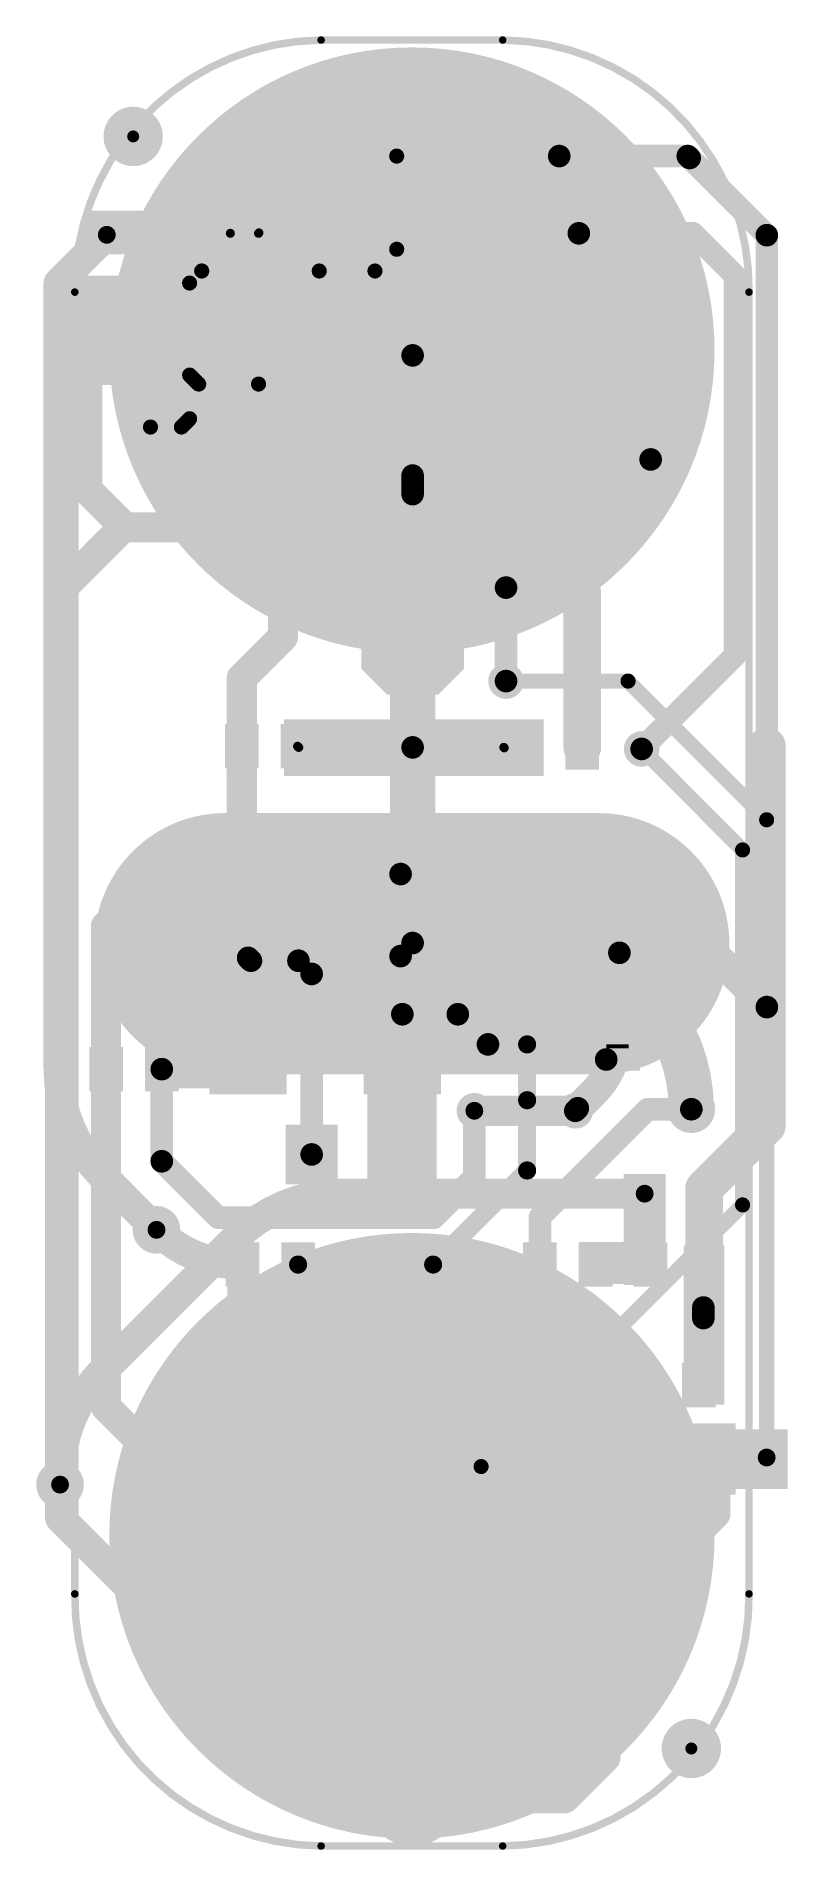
# Model space of a CAD drawing. Header units: millimetres. Extents: x -11 to 1.6, y -1.7 to 28.8.
import ezdxf

# ---------------------------------------------------------------- set-up
doc = ezdxf.new("R2010")
doc.units = ezdxf.units.MM
for name, color, linetype in [('BottomLayer', 5, 'Continuous'), ('BottomPaste', 16, 'Continuous'), ('BottomSolder', 6, 'Continuous'), ('PadHoleLayer', 156, 'Continuous'), ('TopLayer', 1, 'Continuous'), ('TopOverlay', 2, 'Continuous'), ('TopPaste', 8, 'Continuous'), ('TopSolder', 216, 'Continuous'), ('ViaHoleLayer', 16, 'Continuous')]:
    doc.layers.add(name, color=color, linetype=linetype)

# ---------------------------------------------------------------- blocks, each defined once
blk = doc.blocks.new('C___0603_B_1')
at = {"layer": 'BottomLayer'}
for points in [[(-1.143, -0.445), (-1.143, 0.445), (-0.381, 0.445), (-0.381, -0.445)], [(0.381, -0.445), (0.381, 0.445), (1.143, 0.445), (1.143, -0.445)]]:
    blk.add_hatch(color=5, dxfattribs=at).paths.add_polyline_path(points)
at = {"layer": 'BottomPaste'}
for points in [[(-1.143, -0.445), (-1.143, 0.445), (-0.381, 0.445), (-0.381, -0.445)], [(0.381, -0.445), (0.381, 0.445), (1.143, 0.445), (1.143, -0.445)]]:
    blk.add_hatch(color=16, dxfattribs=at).paths.add_polyline_path(points)
at = {"layer": 'BottomSolder'}
for points in [[(-1.203, -0.504), (-1.203, 0.504), (-0.321, 0.504), (-0.321, -0.504)], [(0.321, -0.504), (0.321, 0.504), (1.203, 0.504), (1.203, -0.504)]]:
    blk.add_hatch(color=6, dxfattribs=at).paths.add_polyline_path(points)
blk = doc.blocks.new('2_2_P___B_2')
at = {"layer": 'BottomLayer'}
h = blk.add_hatch(color=5, dxfattribs=at)
edge = h.paths.add_edge_path()
edge.add_arc((0, 2.007), 0.75, 0, 360)
h = blk.add_hatch(color=5, dxfattribs=at)
edge = h.paths.add_edge_path()
edge.add_arc((-1.5, 0), 0.75, 0, 360)
h = blk.add_hatch(color=5, dxfattribs=at)
edge = h.paths.add_edge_path()
edge.add_arc((1.5, 0), 0.75, 0, 360)
h = blk.add_hatch(color=5, dxfattribs=at)
edge = h.paths.add_edge_path()
edge.add_arc((0, -2), 0.75, 0, 360)
at = {"layer": 'BottomPaste'}
h = blk.add_hatch(color=16, dxfattribs=at)
edge = h.paths.add_edge_path()
edge.add_arc((0, 2.007), 0.75, 0, 360)
h = blk.add_hatch(color=16, dxfattribs=at)
edge = h.paths.add_edge_path()
edge.add_arc((-1.5, 0), 0.75, 0, 360)
h = blk.add_hatch(color=16, dxfattribs=at)
edge = h.paths.add_edge_path()
edge.add_arc((1.5, 0), 0.75, 0, 360)
h = blk.add_hatch(color=16, dxfattribs=at)
edge = h.paths.add_edge_path()
edge.add_arc((0, -2), 0.75, 0, 360)
at = {"layer": 'BottomSolder'}
h = blk.add_hatch(color=6, dxfattribs=at)
edge = h.paths.add_edge_path()
edge.add_arc((0, 2.007), 0.805, 0, 360)
h = blk.add_hatch(color=6, dxfattribs=at)
edge = h.paths.add_edge_path()
edge.add_arc((-1.5, 0), 0.805, 0, 360)
h = blk.add_hatch(color=6, dxfattribs=at)
edge = h.paths.add_edge_path()
edge.add_arc((1.5, 0), 0.805, 0, 360)
h = blk.add_hatch(color=6, dxfattribs=at)
edge = h.paths.add_edge_path()
edge.add_arc((0, -2), 0.805, 0, 360)
blk = doc.blocks.new('S______B______0402_B_3')
at = {"layer": 'BottomLayer'}
for points in [[(-0.241, 0.317), (-0.241, -0.318), (-0.699, -0.318), (-0.699, 0.317)], [(0.699, 0.317), (0.699, -0.318), (0.241, -0.318), (0.241, 0.317)]]:
    blk.add_hatch(color=5, dxfattribs=at).paths.add_polyline_path(points)
at = {"layer": 'BottomPaste'}
for points in [[(-0.241, 0.317), (-0.241, -0.318), (-0.699, -0.318), (-0.699, 0.317)], [(0.699, 0.317), (0.699, -0.318), (0.241, -0.318), (0.241, 0.317)]]:
    blk.add_hatch(color=16, dxfattribs=at).paths.add_polyline_path(points)
at = {"layer": 'BottomSolder'}
for points in [[(-0.186, 0.373), (-0.186, -0.373), (-0.754, -0.373), (-0.754, 0.373)], [(0.754, 0.373), (0.754, -0.373), (0.186, -0.373), (0.186, 0.373)]]:
    blk.add_hatch(color=6, dxfattribs=at).paths.add_polyline_path(points)
blk = doc.blocks.new('S______B______0402_B_4')
at = {"layer": 'BottomLayer'}
for points in [[(-0.241, 0.318), (-0.241, -0.318), (-0.699, -0.318), (-0.699, 0.318)], [(0.699, 0.318), (0.699, -0.318), (0.241, -0.318), (0.241, 0.318)]]:
    blk.add_hatch(color=5, dxfattribs=at).paths.add_polyline_path(points)
at = {"layer": 'BottomPaste'}
for points in [[(-0.241, 0.318), (-0.241, -0.318), (-0.699, -0.318), (-0.699, 0.318)], [(0.699, 0.318), (0.699, -0.318), (0.241, -0.318), (0.241, 0.318)]]:
    blk.add_hatch(color=16, dxfattribs=at).paths.add_polyline_path(points)
at = {"layer": 'BottomSolder'}
for points in [[(-0.186, 0.373), (-0.186, -0.373), (-0.754, -0.373), (-0.754, 0.373)], [(0.754, 0.373), (0.754, -0.373), (0.186, -0.373), (0.186, 0.373)]]:
    blk.add_hatch(color=6, dxfattribs=at).paths.add_polyline_path(points)
blk = doc.blocks.new('S______B______0402_B_5')
at = {"layer": 'BottomLayer'}
for points in [[(-0.241, 0.318), (-0.241, -0.318), (-0.699, -0.318), (-0.699, 0.318)], [(0.699, 0.318), (0.699, -0.318), (0.241, -0.318), (0.241, 0.318)]]:
    blk.add_hatch(color=5, dxfattribs=at).paths.add_polyline_path(points)
at = {"layer": 'BottomPaste'}
for points in [[(-0.241, 0.318), (-0.241, -0.318), (-0.699, -0.318), (-0.699, 0.318)], [(0.699, 0.318), (0.699, -0.318), (0.241, -0.318), (0.241, 0.318)]]:
    blk.add_hatch(color=16, dxfattribs=at).paths.add_polyline_path(points)
at = {"layer": 'BottomSolder'}
for points in [[(-0.186, 0.373), (-0.186, -0.373), (-0.754, -0.373), (-0.754, 0.373)], [(0.754, 0.373), (0.754, -0.373), (0.186, -0.373), (0.186, 0.373)]]:
    blk.add_hatch(color=6, dxfattribs=at).paths.add_polyline_path(points)
blk = doc.blocks.new('R___0402_B_6')
at = {"layer": 'BottomLayer'}
for points in [[(-0.241, 0.317), (-0.241, -0.318), (-0.699, -0.318), (-0.699, 0.317)], [(0.699, 0.317), (0.699, -0.318), (0.241, -0.318), (0.241, 0.317)]]:
    blk.add_hatch(color=5, dxfattribs=at).paths.add_polyline_path(points)
at = {"layer": 'BottomPaste'}
for points in [[(-0.241, 0.317), (-0.241, -0.318), (-0.699, -0.318), (-0.699, 0.317)], [(0.699, 0.317), (0.699, -0.318), (0.241, -0.318), (0.241, 0.317)]]:
    blk.add_hatch(color=16, dxfattribs=at).paths.add_polyline_path(points)
at = {"layer": 'BottomSolder'}
for points in [[(-0.186, 0.373), (-0.186, -0.373), (-0.754, -0.373), (-0.754, 0.373)], [(0.754, 0.373), (0.754, -0.373), (0.186, -0.373), (0.186, 0.373)]]:
    blk.add_hatch(color=6, dxfattribs=at).paths.add_polyline_path(points)
blk = doc.blocks.new('R___0402_B_7')
at = {"layer": 'BottomLayer'}
for points in [[(-0.241, 0.317), (-0.241, -0.318), (-0.699, -0.318), (-0.699, 0.317)], [(0.699, 0.317), (0.699, -0.318), (0.241, -0.318), (0.241, 0.317)]]:
    blk.add_hatch(color=5, dxfattribs=at).paths.add_polyline_path(points)
at = {"layer": 'BottomPaste'}
for points in [[(-0.241, 0.317), (-0.241, -0.318), (-0.699, -0.318), (-0.699, 0.317)], [(0.699, 0.317), (0.699, -0.318), (0.241, -0.318), (0.241, 0.317)]]:
    blk.add_hatch(color=16, dxfattribs=at).paths.add_polyline_path(points)
at = {"layer": 'BottomSolder'}
for points in [[(-0.186, 0.373), (-0.186, -0.373), (-0.754, -0.373), (-0.754, 0.373)], [(0.754, 0.373), (0.754, -0.373), (0.186, -0.373), (0.186, 0.373)]]:
    blk.add_hatch(color=6, dxfattribs=at).paths.add_polyline_path(points)
blk = doc.blocks.new('T__________B_8')
at = {"layer": 'BottomLayer'}
blk.add_hatch(color=5, dxfattribs=at).paths.add_polyline_path([(0.381, 0.762), (-0.381, 0.762), (-0.762, 0.381), (-0.762, -0.381), (-0.381, -0.762), (0.381, -0.762), (0.762, -0.381), (0.762, 0.381)])
at = {"layer": 'BottomPaste'}
blk.add_hatch(color=16, dxfattribs=at).paths.add_polyline_path([(0.381, 0.762), (-0.381, 0.762), (-0.762, 0.381), (-0.762, -0.381), (-0.381, -0.762), (0.381, -0.762), (0.762, -0.381), (0.762, 0.381)])
at = {"layer": 'BottomSolder'}
blk.add_hatch(color=6, dxfattribs=at).paths.add_polyline_path([(0.4318, 0.8636), (-0.4318, 0.8636), (-0.8636, 0.4318), (-0.8636, -0.4318), (-0.4318, -0.8636), (0.4318, -0.8636), (0.8636, -0.4318), (0.8636, 0.4318)])
blk = doc.blocks.new('C___0402_B_9')
at = {"layer": 'BottomLayer'}
for points in [[(-0.241, 0.318), (-0.241, -0.318), (-0.699, -0.318), (-0.699, 0.318)], [(0.699, 0.318), (0.699, -0.318), (0.241, -0.318), (0.241, 0.318)]]:
    blk.add_hatch(color=5, dxfattribs=at).paths.add_polyline_path(points)
at = {"layer": 'BottomPaste'}
for points in [[(-0.241, 0.318), (-0.241, -0.318), (-0.699, -0.318), (-0.699, 0.318)], [(0.699, 0.318), (0.699, -0.318), (0.241, -0.318), (0.241, 0.318)]]:
    blk.add_hatch(color=16, dxfattribs=at).paths.add_polyline_path(points)
at = {"layer": 'BottomSolder'}
for points in [[(-0.181, 0.377), (-0.181, -0.377), (-0.758, -0.377), (-0.758, 0.377)], [(0.758, 0.377), (0.758, -0.377), (0.181, -0.377), (0.181, 0.377)]]:
    blk.add_hatch(color=6, dxfattribs=at).paths.add_polyline_path(points)
blk = doc.blocks.new('C___0402_B_10')
at = {"layer": 'BottomLayer'}
for points in [[(-0.241, 0.318), (-0.241, -0.318), (-0.699, -0.318), (-0.699, 0.318)], [(0.699, 0.318), (0.699, -0.318), (0.241, -0.318), (0.241, 0.318)]]:
    blk.add_hatch(color=5, dxfattribs=at).paths.add_polyline_path(points)
at = {"layer": 'BottomPaste'}
for points in [[(-0.241, 0.318), (-0.241, -0.318), (-0.699, -0.318), (-0.699, 0.318)], [(0.699, 0.318), (0.699, -0.318), (0.241, -0.318), (0.241, 0.318)]]:
    blk.add_hatch(color=16, dxfattribs=at).paths.add_polyline_path(points)
at = {"layer": 'BottomSolder'}
for points in [[(-0.181, 0.377), (-0.181, -0.377), (-0.758, -0.377), (-0.758, 0.377)], [(0.758, 0.377), (0.758, -0.377), (0.181, -0.377), (0.181, 0.377)]]:
    blk.add_hatch(color=6, dxfattribs=at).paths.add_polyline_path(points)
blk = doc.blocks.new('S______B______0402_B_11')
at = {"layer": 'BottomLayer'}
for points in [[(-0.241, 0.317), (-0.241, -0.318), (-0.699, -0.318), (-0.699, 0.317)], [(0.699, 0.317), (0.699, -0.318), (0.241, -0.318), (0.241, 0.317)]]:
    blk.add_hatch(color=5, dxfattribs=at).paths.add_polyline_path(points)
at = {"layer": 'BottomPaste'}
for points in [[(-0.241, 0.317), (-0.241, -0.318), (-0.699, -0.318), (-0.699, 0.317)], [(0.699, 0.317), (0.699, -0.318), (0.241, -0.318), (0.241, 0.317)]]:
    blk.add_hatch(color=16, dxfattribs=at).paths.add_polyline_path(points)
at = {"layer": 'BottomSolder'}
for points in [[(-0.186, 0.373), (-0.186, -0.373), (-0.754, -0.373), (-0.754, 0.373)], [(0.754, 0.373), (0.754, -0.373), (0.186, -0.373), (0.186, 0.373)]]:
    blk.add_hatch(color=6, dxfattribs=at).paths.add_polyline_path(points)
blk = doc.blocks.new('S______B______0402_B_12')
at = {"layer": 'BottomLayer'}
for points in [[(-0.241, 0.318), (-0.241, -0.318), (-0.699, -0.318), (-0.699, 0.318)], [(0.699, 0.318), (0.699, -0.318), (0.241, -0.318), (0.241, 0.318)]]:
    blk.add_hatch(color=5, dxfattribs=at).paths.add_polyline_path(points)
at = {"layer": 'BottomPaste'}
for points in [[(-0.241, 0.318), (-0.241, -0.318), (-0.699, -0.318), (-0.699, 0.318)], [(0.699, 0.318), (0.699, -0.318), (0.241, -0.318), (0.241, 0.318)]]:
    blk.add_hatch(color=16, dxfattribs=at).paths.add_polyline_path(points)
at = {"layer": 'BottomSolder'}
for points in [[(-0.186, 0.373), (-0.186, -0.373), (-0.754, -0.373), (-0.754, 0.373)], [(0.754, 0.373), (0.754, -0.373), (0.186, -0.373), (0.186, 0.373)]]:
    blk.add_hatch(color=6, dxfattribs=at).paths.add_polyline_path(points)
blk = doc.blocks.new('S______B______0402_B_13')
at = {"layer": 'BottomLayer'}
for points in [[(-0.241, 0.318), (-0.241, -0.318), (-0.699, -0.318), (-0.699, 0.318)], [(0.699, 0.318), (0.699, -0.318), (0.241, -0.318), (0.241, 0.318)]]:
    blk.add_hatch(color=5, dxfattribs=at).paths.add_polyline_path(points)
at = {"layer": 'BottomPaste'}
for points in [[(-0.241, 0.318), (-0.241, -0.318), (-0.699, -0.318), (-0.699, 0.318)], [(0.699, 0.318), (0.699, -0.318), (0.241, -0.318), (0.241, 0.318)]]:
    blk.add_hatch(color=16, dxfattribs=at).paths.add_polyline_path(points)
at = {"layer": 'BottomSolder'}
for points in [[(-0.186, 0.373), (-0.186, -0.373), (-0.754, -0.373), (-0.754, 0.373)], [(0.754, 0.373), (0.754, -0.373), (0.186, -0.373), (0.186, 0.373)]]:
    blk.add_hatch(color=6, dxfattribs=at).paths.add_polyline_path(points)
blk = doc.blocks.new('S______B______0402_B_14')
at = {"layer": 'BottomLayer'}
for points in [[(-0.241, 0.317), (-0.241, -0.318), (-0.699, -0.318), (-0.699, 0.317)], [(0.699, 0.317), (0.699, -0.318), (0.241, -0.318), (0.241, 0.317)]]:
    blk.add_hatch(color=5, dxfattribs=at).paths.add_polyline_path(points)
at = {"layer": 'BottomPaste'}
for points in [[(-0.241, 0.317), (-0.241, -0.318), (-0.699, -0.318), (-0.699, 0.317)], [(0.699, 0.317), (0.699, -0.318), (0.241, -0.318), (0.241, 0.317)]]:
    blk.add_hatch(color=16, dxfattribs=at).paths.add_polyline_path(points)
at = {"layer": 'BottomSolder'}
for points in [[(-0.186, 0.373), (-0.186, -0.373), (-0.754, -0.373), (-0.754, 0.373)], [(0.754, 0.373), (0.754, -0.373), (0.186, -0.373), (0.186, 0.373)]]:
    blk.add_hatch(color=6, dxfattribs=at).paths.add_polyline_path(points)
blk = doc.blocks.new('S______B______0402_B_15')
at = {"layer": 'BottomLayer'}
for points in [[(-0.241, 0.317), (-0.241, -0.318), (-0.699, -0.318), (-0.699, 0.317)], [(0.699, 0.317), (0.699, -0.318), (0.241, -0.318), (0.241, 0.317)]]:
    blk.add_hatch(color=5, dxfattribs=at).paths.add_polyline_path(points)
at = {"layer": 'BottomPaste'}
for points in [[(-0.241, 0.317), (-0.241, -0.318), (-0.699, -0.318), (-0.699, 0.317)], [(0.699, 0.317), (0.699, -0.318), (0.241, -0.318), (0.241, 0.317)]]:
    blk.add_hatch(color=16, dxfattribs=at).paths.add_polyline_path(points)
at = {"layer": 'BottomSolder'}
for points in [[(-0.186, 0.373), (-0.186, -0.373), (-0.754, -0.373), (-0.754, 0.373)], [(0.754, 0.373), (0.754, -0.373), (0.186, -0.373), (0.186, 0.373)]]:
    blk.add_hatch(color=6, dxfattribs=at).paths.add_polyline_path(points)
blk = doc.blocks.new('S______B______0402_B_16')
at = {"layer": 'BottomLayer'}
for points in [[(-0.241, 0.317), (-0.241, -0.318), (-0.699, -0.318), (-0.699, 0.317)], [(0.699, 0.317), (0.699, -0.318), (0.241, -0.318), (0.241, 0.317)]]:
    blk.add_hatch(color=5, dxfattribs=at).paths.add_polyline_path(points)
at = {"layer": 'BottomPaste'}
for points in [[(-0.241, 0.317), (-0.241, -0.318), (-0.699, -0.318), (-0.699, 0.317)], [(0.699, 0.317), (0.699, -0.318), (0.241, -0.318), (0.241, 0.317)]]:
    blk.add_hatch(color=16, dxfattribs=at).paths.add_polyline_path(points)
at = {"layer": 'BottomSolder'}
for points in [[(-0.186, 0.373), (-0.186, -0.373), (-0.754, -0.373), (-0.754, 0.373)], [(0.754, 0.373), (0.754, -0.373), (0.186, -0.373), (0.186, 0.373)]]:
    blk.add_hatch(color=6, dxfattribs=at).paths.add_polyline_path(points)
blk = doc.blocks.new('RES_0402_B_17')
at = {"layer": 'BottomLayer'}
for points in [[(-0.241, 0.318), (-0.241, -0.318), (-0.699, -0.318), (-0.699, 0.318)], [(0.699, 0.318), (0.699, -0.318), (0.241, -0.318), (0.241, 0.318)]]:
    blk.add_hatch(color=5, dxfattribs=at).paths.add_polyline_path(points)
at = {"layer": 'BottomPaste'}
for points in [[(-0.241, 0.318), (-0.241, -0.318), (-0.699, -0.318), (-0.699, 0.318)], [(0.699, 0.318), (0.699, -0.318), (0.241, -0.318), (0.241, 0.318)]]:
    blk.add_hatch(color=16, dxfattribs=at).paths.add_polyline_path(points)
at = {"layer": 'BottomSolder'}
for points in [[(-0.186, 0.373), (-0.186, -0.373), (-0.754, -0.373), (-0.754, 0.373)], [(0.754, 0.373), (0.754, -0.373), (0.186, -0.373), (0.186, 0.373)]]:
    blk.add_hatch(color=6, dxfattribs=at).paths.add_polyline_path(points)
blk = doc.blocks.new('LED_0603_B_18')
at = {"layer": 'BottomLayer'}
for points in [[(-1, 0.5), (-0.5, 0.5), (-0.5, -0.5), (-1, -0.5)], [(0.5, 0.5), (1, 0.5), (1, -0.5), (0.5, -0.5)]]:
    blk.add_hatch(color=5, dxfattribs=at).paths.add_polyline_path(points)
at = {"layer": 'BottomPaste'}
for points in [[(-1, 0.5), (-0.5, 0.5), (-0.5, -0.5), (-1, -0.5)], [(0.5, 0.5), (1, 0.5), (1, -0.5), (0.5, -0.5)]]:
    blk.add_hatch(color=16, dxfattribs=at).paths.add_polyline_path(points)
at = {"layer": 'BottomSolder'}
for points in [[(-1.102, 0.602), (-0.398, 0.602), (-0.398, -0.602), (-1.102, -0.602)], [(0.398, 0.602), (1.102, 0.602), (1.102, -0.602), (0.398, -0.602)]]:
    blk.add_hatch(color=6, dxfattribs=at).paths.add_polyline_path(points)
blk = doc.blocks.new('C___0603_B_19')
at = {"layer": 'BottomLayer'}
for points in [[(-1.143, -0.445), (-1.143, 0.445), (-0.381, 0.445), (-0.381, -0.445)], [(0.381, -0.445), (0.381, 0.445), (1.143, 0.445), (1.143, -0.445)]]:
    blk.add_hatch(color=5, dxfattribs=at).paths.add_polyline_path(points)
at = {"layer": 'BottomPaste'}
for points in [[(-1.143, -0.445), (-1.143, 0.445), (-0.381, 0.445), (-0.381, -0.445)], [(0.381, -0.445), (0.381, 0.445), (1.143, 0.445), (1.143, -0.445)]]:
    blk.add_hatch(color=16, dxfattribs=at).paths.add_polyline_path(points)
at = {"layer": 'BottomSolder'}
for points in [[(-1.203, -0.504), (-1.203, 0.504), (-0.321, 0.504), (-0.321, -0.504)], [(0.321, -0.504), (0.321, 0.504), (1.203, 0.504), (1.203, -0.504)]]:
    blk.add_hatch(color=6, dxfattribs=at).paths.add_polyline_path(points)
blk = doc.blocks.new('SOT_23_5_B_20')
at = {"layer": 'BottomLayer'}
for points in [[(-1.85, 1.25), (-0.75, 1.25), (-0.75, 0.65), (-1.85, 0.65)], [(0.75, 1.25), (1.85, 1.25), (1.85, 0.65), (0.75, 0.65)], [(-1.85, 0.3), (-0.75, 0.3), (-0.75, -0.3), (-1.85, -0.3)], [(-1.85, -0.65), (-0.75, -0.65), (-0.75, -1.25), (-1.85, -1.25)], [(0.75, -0.65), (1.85, -0.65), (1.85, -1.25), (0.75, -1.25)]]:
    blk.add_hatch(color=5, dxfattribs=at).paths.add_polyline_path(points)
at = {"layer": 'BottomPaste'}
for points in [[(-1.85, 1.25), (-0.75, 1.25), (-0.75, 0.65), (-1.85, 0.65)], [(0.75, 1.25), (1.85, 1.25), (1.85, 0.65), (0.75, 0.65)], [(-1.85, 0.3), (-0.75, 0.3), (-0.75, -0.3), (-1.85, -0.3)], [(-1.85, -0.65), (-0.75, -0.65), (-0.75, -1.25), (-1.85, -1.25)], [(0.75, -0.65), (1.85, -0.65), (1.85, -1.25), (0.75, -1.25)]]:
    blk.add_hatch(color=16, dxfattribs=at).paths.add_polyline_path(points)
at = {"layer": 'BottomSolder'}
for points in [[(-1.952, 1.352), (-0.648, 1.352), (-0.648, 0.548), (-1.952, 0.548)], [(0.648, 1.352), (1.952, 1.352), (1.952, 0.548), (0.648, 0.548)], [(-1.952, 0.402), (-0.648, 0.402), (-0.648, -0.402), (-1.952, -0.402)], [(-1.952, -0.548), (-0.648, -0.548), (-0.648, -1.352), (-1.952, -1.352)], [(0.648, -0.548), (1.952, -0.548), (1.952, -1.352), (0.648, -1.352)]]:
    blk.add_hatch(color=6, dxfattribs=at).paths.add_polyline_path(points)
blk = doc.blocks.new('SOIC_8_B_21')
at = {"layer": 'BottomLayer'}
for points in [[(-3.475, 1.605), (-3.475, 2.205), (-1.925, 2.205), (-1.925, 1.605)], [(1.925, 1.605), (1.925, 2.205), (3.475, 2.205), (3.475, 1.605)], [(-3.475, 0.335), (-3.475, 0.935), (-1.925, 0.935), (-1.925, 0.335)], [(1.925, 0.335), (1.925, 0.935), (3.475, 0.935), (3.475, 0.335)], [(-3.475, -0.935), (-3.475, -0.335), (-1.925, -0.335), (-1.925, -0.935)], [(1.925, -0.935), (1.925, -0.335), (3.475, -0.335), (3.475, -0.935)], [(-3.475, -2.205), (-3.475, -1.605), (-1.925, -1.605), (-1.925, -2.205)], [(1.925, -2.205), (1.925, -1.605), (3.475, -1.605), (3.475, -2.205)]]:
    blk.add_hatch(color=5, dxfattribs=at).paths.add_polyline_path(points)
at = {"layer": 'BottomPaste'}
for points in [[(-3.475, 1.605), (-3.475, 2.205), (-1.925, 2.205), (-1.925, 1.605)], [(1.925, 1.605), (1.925, 2.205), (3.475, 2.205), (3.475, 1.605)], [(-3.475, 0.335), (-3.475, 0.935), (-1.925, 0.935), (-1.925, 0.335)], [(1.925, 0.335), (1.925, 0.935), (3.475, 0.935), (3.475, 0.335)], [(-3.475, -0.935), (-3.475, -0.335), (-1.925, -0.335), (-1.925, -0.935)], [(1.925, -0.935), (1.925, -0.335), (3.475, -0.335), (3.475, -0.935)], [(-3.475, -2.205), (-3.475, -1.605), (-1.925, -1.605), (-1.925, -2.205)], [(1.925, -2.205), (1.925, -1.605), (3.475, -1.605), (3.475, -2.205)]]:
    blk.add_hatch(color=16, dxfattribs=at).paths.add_polyline_path(points)
at = {"layer": 'BottomSolder'}
for points in [[(-3.577, 1.503), (-3.577, 2.307), (-1.823, 2.307), (-1.823, 1.503)], [(1.823, 1.503), (1.823, 2.307), (3.577, 2.307), (3.577, 1.503)], [(-3.577, 0.233), (-3.577, 1.037), (-1.823, 1.037), (-1.823, 0.233)], [(1.823, 0.233), (1.823, 1.037), (3.577, 1.037), (3.577, 0.233)], [(-3.577, -1.037), (-3.577, -0.233), (-1.823, -0.233), (-1.823, -1.037)], [(1.823, -1.037), (1.823, -0.233), (3.577, -0.233), (3.577, -1.037)], [(-3.577, -2.307), (-3.577, -1.503), (-1.823, -1.503), (-1.823, -2.307)], [(1.823, -2.307), (1.823, -1.503), (3.577, -1.503), (3.577, -2.307)]]:
    blk.add_hatch(color=6, dxfattribs=at).paths.add_polyline_path(points)
blk = doc.blocks.new('RES_0402_B_22')
at = {"layer": 'BottomLayer'}
for points in [[(-0.241, 0.318), (-0.241, -0.318), (-0.699, -0.318), (-0.699, 0.318)], [(0.699, 0.318), (0.699, -0.318), (0.241, -0.318), (0.241, 0.318)]]:
    blk.add_hatch(color=5, dxfattribs=at).paths.add_polyline_path(points)
at = {"layer": 'BottomPaste'}
for points in [[(-0.241, 0.318), (-0.241, -0.318), (-0.699, -0.318), (-0.699, 0.318)], [(0.699, 0.318), (0.699, -0.318), (0.241, -0.318), (0.241, 0.318)]]:
    blk.add_hatch(color=16, dxfattribs=at).paths.add_polyline_path(points)
at = {"layer": 'BottomSolder'}
for points in [[(-0.186, 0.373), (-0.186, -0.373), (-0.754, -0.373), (-0.754, 0.373)], [(0.754, 0.373), (0.754, -0.373), (0.186, -0.373), (0.186, 0.373)]]:
    blk.add_hatch(color=6, dxfattribs=at).paths.add_polyline_path(points)
blk = doc.blocks.new('SEMG_SENSOR_23')
at = {"layer": 'TopLayer'}
h = blk.add_hatch(color=1, dxfattribs=at)
edge = h.paths.add_edge_path()
edge.add_arc((0, 9.987), 5, 0, 360)
h = blk.add_hatch(color=1, dxfattribs=at)
edge = h.paths.add_edge_path()
edge.add_arc((-3.15, -0.013), 2.1, 90, 270)
edge.add_line((-3.15, -2.113), (3.15, -2.113))
edge.add_arc((3.15, -0.013), 2.1, 270, 450)
edge.add_line((3.15, 2.087), (-3.15, 2.087))
h = blk.add_hatch(color=1, dxfattribs=at)
edge = h.paths.add_edge_path()
edge.add_arc((0, -9.987), 5, 0, 360)
at = {"layer": 'TopPaste'}
h = blk.add_hatch(color=8, dxfattribs=at)
edge = h.paths.add_edge_path()
edge.add_arc((0, 9.987), 5, 0, 360)
h = blk.add_hatch(color=8, dxfattribs=at)
edge = h.paths.add_edge_path()
edge.add_arc((-3.15, -0.013), 2.1, 90, 270)
edge.add_line((-3.15, -2.113), (3.15, -2.113))
edge.add_arc((3.15, -0.013), 2.1, 270, 450)
edge.add_line((3.15, 2.087), (-3.15, 2.087))
h = blk.add_hatch(color=8, dxfattribs=at)
edge = h.paths.add_edge_path()
edge.add_arc((0, -9.987), 5, 0, 360)
at = {"layer": 'TopSolder'}
h = blk.add_hatch(color=216, dxfattribs=at)
edge = h.paths.add_edge_path()
edge.add_arc((0, 9.987), 5.102, 0, 360)
h = blk.add_hatch(color=216, dxfattribs=at)
edge = h.paths.add_edge_path()
edge.add_arc((-3.15, -0.013), 2.202, 90, 270)
edge.add_line((-3.15, -2.214), (3.15, -2.214))
edge.add_arc((3.15, -0.013), 2.202, 270, 450)
edge.add_line((3.15, 2.189), (-3.15, 2.189))
h = blk.add_hatch(color=216, dxfattribs=at)
edge = h.paths.add_edge_path()
edge.add_arc((0, -9.987), 5.102, 0, 360)
at = {"layer": 'TopOverlay', "const_width": 0.127}
for points in [[(-5.683, 10.966, -0.414214), (-1.531, 15.213)], [(1.531, 15.213, -0.414214), (5.683, 10.966)], [(-1.531, -15.213, -0.414214), (-5.683, -10.966)], [(5.683, -10.966, -0.414214), (1.531, -15.213)]]:
    blk.add_lwpolyline(points, format="xyb", dxfattribs=at)
for points in [[(-1.531, 15.213), (1.531, 15.213)], [(-5.683, -10.966), (-5.683, 10.966)], [(5.683, -10.966), (5.683, 10.966)], [(-1.531, -15.213), (1.531, -15.213)]]:
    blk.add_lwpolyline(points, dxfattribs=at)
at = {"layer": 'TopOverlay', "const_width": 0.0635}
for points in [[(-1.562, 15.213, 1), (-1.499, 15.213, 1)], [(-1.562, 15.213, 1), (-1.499, 15.213, 1)], [(1.499, 15.213, 1), (1.562, 15.213, 1)], [(1.499, 15.213, 1), (1.562, 15.213, 1)], [(-5.715, 10.966, 1), (-5.651, 10.966, 1)], [(-5.715, 10.966, 1), (-5.651, 10.966, 1)], [(5.652, 10.966, 1), (5.715, 10.966, 1)], [(5.652, 10.966, 1), (5.715, 10.966, 1)], [(-5.715, -10.966, 1), (-5.651, -10.966, 1)], [(-5.715, -10.966, 1), (-5.651, -10.966, 1)], [(5.652, -10.966, 1), (5.715, -10.966, 1)], [(5.652, -10.966, 1), (5.715, -10.966, 1)], [(-1.562, -15.213, 1), (-1.499, -15.213, 1)], [(-1.562, -15.213, 1), (-1.499, -15.213, 1)], [(1.499, -15.213, 1), (1.562, -15.213, 1)], [(1.499, -15.213, 1), (1.562, -15.213, 1)]]:
    blk.add_lwpolyline(points, format="xyb", close=True, dxfattribs=at)
blk = doc.blocks.new('C___0603_B_24')
at = {"layer": 'BottomLayer'}
for points in [[(-1.143, -0.445), (-1.143, 0.445), (-0.381, 0.445), (-0.381, -0.445)], [(0.381, -0.445), (0.381, 0.445), (1.143, 0.445), (1.143, -0.445)]]:
    blk.add_hatch(color=5, dxfattribs=at).paths.add_polyline_path(points)
at = {"layer": 'BottomPaste'}
for points in [[(-1.143, -0.445), (-1.143, 0.445), (-0.381, 0.445), (-0.381, -0.445)], [(0.381, -0.445), (0.381, 0.445), (1.143, 0.445), (1.143, -0.445)]]:
    blk.add_hatch(color=16, dxfattribs=at).paths.add_polyline_path(points)
at = {"layer": 'BottomSolder'}
for points in [[(-1.203, -0.504), (-1.203, 0.504), (-0.321, 0.504), (-0.321, -0.504)], [(0.321, -0.504), (0.321, 0.504), (1.203, 0.504), (1.203, -0.504)]]:
    blk.add_hatch(color=6, dxfattribs=at).paths.add_polyline_path(points)

msp = doc.modelspace()

# ---------------------------------------------------------------- hatches: boundary and pattern name
at = {"layer": 'BottomLayer'}
for points in [[(-2.938, 26.387), (-2.938, 28.143), (-4.257, 28.143), (-4.257, 26.387)], [(-4.257, 26.467), (-2.938, 26.467), (-2.938, 27.196), (-4.257, 27.196)], [(-7.188, 25.171), (-6.426, 25.171), (-6.426, 27.146), (-7.188, 27.146)], [(-10.236, 25.171), (-6.522, 25.171), (-6.522, 25.908), (-10.236, 25.908)], [(-10.439, 22.974), (-8.788, 22.974), (-8.788, 24.816), (-10.439, 24.816)], [(-9.5, 22.974), (-8.763, 22.974), (-8.763, 24.816), (-9.5, 24.816)], [(-2.743, 23.647), (0.229, 23.647), (0.229, 24.562), (-2.743, 24.562)], [(-2.743, 22.504), (0.203, 22.504), (0.203, 23.292), (-2.743, 23.292)], [(-8.204, 21.209), (-6.452, 21.209), (-6.452, 22.149), (-8.204, 22.149)], [(-8.072, 21.417), (-6.522, 21.417), (-6.522, 22.017), (-8.072, 22.017)], [(-7.163, 20.193), (-6.452, 20.193), (-6.452, 22.017), (-7.163, 22.017)], [(-6.867, 16.383), (-2.489, 16.383), (-2.489, 17.337), (-6.867, 17.337)], [(-5.565, 15.265), (-7.845, 15.265), (-7.845, 14.376), (-5.565, 14.376)], [(-5.461, 12.954), (-2.388, 12.954), (-2.388, 13.881), (-5.461, 13.881)], [(-1.626, 11.417), (-0.864, 11.417), (-0.864, 13.881), (-1.626, 13.881)], [(-9.157, 11.12), (-6.922, 11.12), (-6.922, 11.762), (-9.157, 11.762)], [(-5.461, 9.563), (-4.293, 9.563), (-4.293, 11.811), (-5.461, 11.811)], [(-0.432, 7.81), (-0.432, 9.677), (-1.143, 9.677), (-1.143, 7.81)], [(-1.88, 7.823), (-0.457, 7.823), (-0.457, 8.534), (-1.88, 8.534)], [(-0.127, 5.791), (0.559, 5.791), (0.559, 8.471), (-0.127, 8.471)], [(-1.415, 4.312), (-0.483, 4.312), (-0.483, 6.452), (-1.415, 6.452)], [(0.144, 4.369), (1.626, 4.369), (1.626, 5.377), (0.144, 5.377)]]:
    msp.add_hatch(color=5, dxfattribs=at).paths.add_polyline_path(points)
h = msp.add_hatch(color=5, dxfattribs=at)
edge = h.paths.add_edge_path()
edge.add_arc((-9.855, 25.502), 0.3, 0, 360)
h = msp.add_hatch(color=5, dxfattribs=at)
edge = h.paths.add_edge_path()
edge.add_arc((-0.686, 21.717), 0.3, 0, 360)
h = msp.add_hatch(color=5, dxfattribs=at)
edge = h.paths.add_edge_path()
edge.add_arc((-3.124, 17.983), 0.3, 0, 360)
h = msp.add_hatch(color=5, dxfattribs=at)
edge = h.paths.add_edge_path()
edge.add_arc((-4.699, 16.866), 0.3, 0, 360)
h = msp.add_hatch(color=5, dxfattribs=at)
edge = h.paths.add_edge_path()
edge.add_arc((-0.838, 16.84), 0.3, 0, 360)
h = msp.add_hatch(color=5, dxfattribs=at)
edge = h.paths.add_edge_path()
edge.add_arc((-3.658, 10.744), 0.3, 0, 360)
h = msp.add_hatch(color=5, dxfattribs=at)
edge = h.paths.add_edge_path()
edge.add_arc((-1.956, 10.744), 0.3, 0, 360)
h = msp.add_hatch(color=5, dxfattribs=at)
edge = h.paths.add_edge_path()
edge.add_arc((0, 10.77), 0.3, 0, 360)
h = msp.add_hatch(color=5, dxfattribs=at)
edge = h.paths.add_edge_path()
edge.add_arc((-0.787, 9.347), 0.3, 0, 360)
h = msp.add_hatch(color=5, dxfattribs=at)
edge = h.paths.add_edge_path()
edge.add_arc((-9.017, 8.738), 0.3, 0, 360)
h = msp.add_hatch(color=5, dxfattribs=at)
edge = h.paths.add_edge_path()
edge.add_arc((1.27, 4.902), 0.3, 0, 360)
h = msp.add_hatch(color=5, dxfattribs=at)
edge = h.paths.add_edge_path()
edge.add_arc((-10.643, 4.445), 0.3, 0, 360)
at = {"layer": 'BottomSolder'}
h = msp.add_hatch(color=6, dxfattribs=at)
edge = h.paths.add_edge_path()
edge.add_arc((-9.41, 27.159), 0.102, 0, 360)
h = msp.add_hatch(color=6, dxfattribs=at)
edge = h.paths.add_edge_path()
edge.add_arc((0, 10.77), 0.402, 0, 360)
h = msp.add_hatch(color=6, dxfattribs=at)
edge = h.paths.add_edge_path()
edge.add_arc((-9.017, 8.738), 0.402, 0, 360)
h = msp.add_hatch(color=6, dxfattribs=at)
edge = h.paths.add_edge_path()
edge.add_arc((-10.643, 4.445), 0.402, 0, 360)
h = msp.add_hatch(color=6, dxfattribs=at)
edge = h.paths.add_edge_path()
edge.add_arc((0, 0), 0.102, 0, 360)
at = {"layer": 'PadHoleLayer'}
h = msp.add_hatch(color=156, dxfattribs=at)
edge = h.paths.add_edge_path()
edge.add_arc((-9.41, 27.159), 0.5, 0, 360)
h = msp.add_hatch(color=156, dxfattribs=at)
edge = h.paths.add_edge_path()
edge.add_arc((0, 0), 0.5, 0, 360)
at = {"layer": 'TopLayer'}
h = msp.add_hatch(color=1, dxfattribs=at)
edge = h.paths.add_edge_path()
edge.add_arc((-9.855, 25.502), 0.3, 0, 360)
h = msp.add_hatch(color=1, dxfattribs=at)
edge = h.paths.add_edge_path()
edge.add_arc((-0.686, 21.717), 0.3, 0, 360)
h = msp.add_hatch(color=1, dxfattribs=at)
edge = h.paths.add_edge_path()
edge.add_arc((-3.124, 17.983), 0.3, 0, 360)
h = msp.add_hatch(color=1, dxfattribs=at)
edge = h.paths.add_edge_path()
edge.add_arc((-4.699, 16.866), 0.3, 0, 360)
h = msp.add_hatch(color=1, dxfattribs=at)
edge = h.paths.add_edge_path()
edge.add_arc((-0.838, 16.84), 0.3, 0, 360)
h = msp.add_hatch(color=1, dxfattribs=at)
edge = h.paths.add_edge_path()
edge.add_arc((-3.658, 10.744), 0.3, 0, 360)
h = msp.add_hatch(color=1, dxfattribs=at)
edge = h.paths.add_edge_path()
edge.add_arc((-1.956, 10.744), 0.3, 0, 360)
h = msp.add_hatch(color=1, dxfattribs=at)
edge = h.paths.add_edge_path()
edge.add_arc((0, 10.77), 0.3, 0, 360)
h = msp.add_hatch(color=1, dxfattribs=at)
edge = h.paths.add_edge_path()
edge.add_arc((-0.787, 9.347), 0.3, 0, 360)
h = msp.add_hatch(color=1, dxfattribs=at)
edge = h.paths.add_edge_path()
edge.add_arc((-9.017, 8.738), 0.3, 0, 360)
h = msp.add_hatch(color=1, dxfattribs=at)
edge = h.paths.add_edge_path()
edge.add_arc((1.27, 4.902), 0.3, 0, 360)
h = msp.add_hatch(color=1, dxfattribs=at)
edge = h.paths.add_edge_path()
edge.add_arc((-10.643, 4.445), 0.3, 0, 360)
at = {"layer": 'TopSolder'}
h = msp.add_hatch(color=216, dxfattribs=at)
edge = h.paths.add_edge_path()
edge.add_arc((-9.41, 27.159), 0.102, 0, 360)
h = msp.add_hatch(color=216, dxfattribs=at)
edge = h.paths.add_edge_path()
edge.add_arc((0, 10.77), 0.402, 0, 360)
h = msp.add_hatch(color=216, dxfattribs=at)
edge = h.paths.add_edge_path()
edge.add_arc((-9.017, 8.738), 0.402, 0, 360)
h = msp.add_hatch(color=216, dxfattribs=at)
edge = h.paths.add_edge_path()
edge.add_arc((-10.643, 4.445), 0.402, 0, 360)
h = msp.add_hatch(color=216, dxfattribs=at)
edge = h.paths.add_edge_path()
edge.add_arc((0, 0), 0.102, 0, 360)
at = {"layer": 'ViaHoleLayer'}
h = msp.add_hatch(color=16, dxfattribs=at)
edge = h.paths.add_edge_path()
edge.add_arc((-9.855, 25.502), 0.15, 0, 360)
h = msp.add_hatch(color=16, dxfattribs=at)
edge = h.paths.add_edge_path()
edge.add_arc((-0.686, 21.717), 0.15, 0, 360)
h = msp.add_hatch(color=16, dxfattribs=at)
edge = h.paths.add_edge_path()
edge.add_arc((-3.124, 17.983), 0.15, 0, 360)
h = msp.add_hatch(color=16, dxfattribs=at)
edge = h.paths.add_edge_path()
edge.add_arc((-4.699, 16.866), 0.15, 0, 360)
h = msp.add_hatch(color=16, dxfattribs=at)
edge = h.paths.add_edge_path()
edge.add_arc((-0.838, 16.84), 0.15, 0, 360)
h = msp.add_hatch(color=16, dxfattribs=at)
edge = h.paths.add_edge_path()
edge.add_arc((-3.658, 10.744), 0.15, 0, 360)
h = msp.add_hatch(color=16, dxfattribs=at)
edge = h.paths.add_edge_path()
edge.add_arc((-1.956, 10.744), 0.15, 0, 360)
h = msp.add_hatch(color=16, dxfattribs=at)
edge = h.paths.add_edge_path()
edge.add_arc((0, 10.77), 0.15, 0, 360)
h = msp.add_hatch(color=16, dxfattribs=at)
edge = h.paths.add_edge_path()
edge.add_arc((-0.787, 9.347), 0.15, 0, 360)
h = msp.add_hatch(color=16, dxfattribs=at)
edge = h.paths.add_edge_path()
edge.add_arc((-9.017, 8.738), 0.15, 0, 360)
h = msp.add_hatch(color=16, dxfattribs=at)
edge = h.paths.add_edge_path()
edge.add_arc((1.27, 4.902), 0.15, 0, 360)
h = msp.add_hatch(color=16, dxfattribs=at)
edge = h.paths.add_edge_path()
edge.add_arc((-10.643, 4.445), 0.15, 0, 360)

# ---------------------------------------------------------------- linework, layer by layer
at = {"layer": 'BottomLayer'}
for points, const_width in [([(-5.829, 27.441), (-5.457, 27.813)], 0.635), ([(-5.457, 27.813), (-4.065, 27.813)], 0.635), ([(-5.829, 26.828), (-5.829, 27.441)], 0.635), ([(-4.968, 25.258), (-4.968, 26.828)], 0.254), ([(-3.658, 21.285), (-3.658, 26.784)], 0.635), ([(-2.227, 26.828), (-0.06, 26.828)], 0.381), ([(-0.06, 26.828), (-0.028, 26.796)], 0.381), ([(-0.028, 26.796), (1.273, 25.495)], 0.381), ([(-1.897, 25.527), (0.025, 25.527)], 0.381), ([(0.025, 25.527), (0.737, 24.816)], 0.381), ([(1.273, 12.491), (1.273, 25.495)], 0.381), ([(-7.772, 25.527), (-7.297, 25.527)], 0.152), ([(-7.297, 25.527), (-7.29, 25.534)], 0.152), ([(-5.334, 24.892), (-4.968, 25.258)], 0.254), ([(-8.458, 24.689), (-8.255, 24.892)], 0.254), ([(-8.458, 23.139), (-8.458, 24.689)], 0.254), ([(-8.255, 24.892), (-6.273, 24.892)], 0.254), ([(-6.273, 24.892), (-5.334, 24.892)], 0.254), ([(0.737, 18.415), (0.737, 24.816)], 0.381), ([(-7.297, 24.257), (-5.486, 24.257)], 0.381), ([(-5.486, 24.257), (-4.699, 23.47)], 0.381), ([(-10.16, 23.336), (-9.601, 23.895)], 0.508), ([(-4.699, 21.133), (-4.699, 23.47)], 0.381), ([(-10.185, 21.208), (-10.185, 23.114)], 0.508), ([(-8.458, 22.403), (-8.458, 23.139)], 0.254), ([(-8.458, 23.139), (-8.306, 22.987)], 0.254), ([(-8.306, 22.987), (-7.297, 22.987)], 0.254), ([(-9.119, 22.263), (-8.598, 22.263)], 0.254), ([(-8.598, 22.263), (-8.458, 22.403)], 0.254), ([(-1.897, 21.717), (-0.686, 21.717)], 0.508), ([(-10.185, 21.208), (-9.576, 20.599)], 0.508), ([(-4.699, 21.133), (-4.699, 21.445)], 0.381), ([(-3.658, 21.285), (-1.839, 19.466)], 0.635), ([(-4.699, 21.133), (-3.124, 19.558)], 0.381), ([(-10.643, 19.507), (-9.576, 20.574)], 0.508), ([(-9.576, 20.574), (-9.576, 20.599)], 0.508), ([(-9.576, 20.574), (-7.823, 20.574)], 0.508), ([(-6.883, 18.731), (-6.883, 20.574)], 0.508), ([(-10.643, 15.748), (-10.643, 19.507)], 0.508), ([(-3.124, 17.983), (-3.124, 19.558)], 0.381), ([(-1.839, 16.866), (-1.839, 19.466)], 0.635), ([(-7.579, 18.036), (-6.883, 18.731)], 0.508), ([(-4.699, 16.866), (-4.699, 18.618)], 0.762), ([(-0.838, 16.84), (0.737, 18.415)], 0.381), ([(-7.579, 16.858), (-7.579, 18.036)], 0.508), ([(-7.579, 14.732), (-7.579, 16.858)], 0.508), ([(1.273, 12.491), (1.273, 16.888)], 0.635), ([(-6.619, 16.866), (-4.699, 16.866)], 0.381), ([(-6.639, 16.885), (-6.619, 16.866)], 0.152), ([(-4.699, 16.866), (-3.162, 16.866)], 0.381), ([(-3.162, 16.866), (-2.779, 16.866)], 0.381), ([(-3.162, 16.866), (-3.154, 16.858)], 0.152), ([(-10.643, 3.886), (-10.643, 15.748)], 0.508), ([(-10.643, 15.122), (-10.643, 15.748)], 0.508), ([(-9.868, 13.856), (-8.903, 14.821)], 0.508), ([(-8.903, 14.821), (-7.579, 14.821)], 0.508), ([(-7.579, 14.821), (-6.705, 14.821)], 0.508), ([(-6.705, 14.732), (-5.842, 14.732)], 0.508), ([(-4.902, 13.35), (-4.902, 14.732)], 0.381), ([(-9.868, 11.445), (-9.868, 13.856)], 0.508), ([(-7.472, 13.32), (-7.424, 13.272)], 0.381), ([(-7.424, 13.272), (-6.624, 13.272)], 0.381), ([(-6.624, 13.272), (-6.401, 13.049)], 0.381), ([(-1.245, 13.31), (-1.219, 13.335)], 0.508), ([(-1.219, 13.335), (0.428, 13.335)], 0.508), ([(-1.245, 13.437), (-1.213, 13.405)], 0.381), ([(0.428, 13.335), (1.273, 12.491)], 0.508), ([(-6.401, 10.008), (-6.401, 13.049)], 0.381), ([(-4.902, 13.35), (-4.872, 13.32)], 0.152), ([(-4.872, 12.37), (-3.937, 12.37)], 0.381), ([(-3.937, 12.37), (-3.429, 11.862)], 0.381), ([(1.273, 10.493), (1.273, 12.491)], 0.635), ([(-3.429, 11.862), (-2.769, 11.862)], 0.381), ([(-2.769, 10.922), (-2.769, 11.862)], 0.305), ([(-1.435, 11.608), (-1.245, 11.798)], 0.381), ([(-1.245, 11.798), (-1.245, 11.862)], 0.381), ([(-9.868, 6.744), (-9.868, 11.445)], 0.508), ([(-8.928, 9.893), (-8.928, 11.445)], 0.381), ([(-8.928, 11.445), (-8.915, 11.432)], 0.254), ([(-1.914, 10.786), (-1.64, 11.06)], 0.508), ([(-2.769, 9.738), (-2.769, 10.922)], 0.305), ([(-3.658, 9.627), (-3.658, 10.744)], 0.381), ([(-2.553, 8.953), (-0.737, 10.77)], 0.381), ([(-1.956, 10.744), (-1.914, 10.786)], 0.381), ([(-0.737, 10.77), (0, 10.77)], 0.381), ([(0.216, 9.436), (1.273, 10.493)], 0.635), ([(-8.928, 9.893), (-7.976, 8.941)], 0.381), ([(-4.343, 8.941), (-3.658, 9.627)], 0.381), ([(-4.353, 8.153), (-2.769, 9.738)], 0.305), ([(0.216, 7.131), (0.216, 9.436)], 0.635), ([(-7.976, 8.941), (-4.343, 8.941)], 0.381), ([(-2.553, 8.153), (-2.553, 8.953)], 0.381), ([(-7.607, 8.153), (-7.569, 8.153)], 0.508), ([(-7.569, 6.68), (-7.569, 8.153)], 0.508), ([(-6.629, 8.153), (-4.353, 8.153)], 0.305), ([(0.203, 7.252), (0.203, 7.429)], 0.381), ([(-9.868, 5.753), (-9.868, 6.744)], 0.508), ([(-7.569, 6.68), (-6.325, 5.436)], 0.508), ([(-9.868, 5.753), (-7.283, 3.168)], 0.508), ([(-1.106, 4.877), (-1.106, 5.917)], 0.381), ([(-6.325, 5.436), (-4.724, 5.436)], 0.508), ([(-4.724, 5.436), (-3.199, 3.91)], 0.508), ([(0.406, 3.957), (0.406, 4.877)], 0.508), ([(-10.643, 3.886), (-7.918, 1.162)], 0.508), ([(-3.199, 1.162), (-3.199, 3.91)], 0.508), ([(-1.448, 2.103), (0.406, 3.957)], 0.508), ([(-7.283, 3.168), (-4.699, 3.168)], 0.508), ([(-1.448, -0.152), (-1.448, 2.103)], 0.508), ([(-7.918, 1.162), (-6.199, 1.162)], 0.508), ([(-2.134, -0.838), (-1.448, -0.152)], 0.508), ([(-4.699, -0.838), (-2.134, -0.838)], 0.508)]:
    msp.add_lwpolyline(points, dxfattribs=dict(at, const_width=const_width))
for points, const_width in [([(-5.616, 27.813, 1), (-5.299, 27.813, 1)], 0.318), ([(-5.616, 27.813, 1), (-5.299, 27.813, 1)], 0.318), ([(-4.224, 27.813, 1), (-3.907, 27.813, 1)], 0.318), ([(-5.988, 27.441, 1), (-5.671, 27.441, 1)], 0.318), ([(-5.988, 27.441, 1), (-5.671, 27.441, 1)], 0.318), ([(-5.988, 26.828, 1), (-5.671, 26.828, 1)], 0.318), ([(-5.031, 26.828, 1), (-4.904, 26.828, 1)], 0.127), ([(-3.816, 26.784, 1), (-3.499, 26.784, 1)], 0.318), ([(-2.322, 26.828, 1), (-2.132, 26.828, 1)], 0.191), ([(-0.155, 26.828, 1), (0.035, 26.828, 1)], 0.191), ([(-0.155, 26.828, 1), (0.035, 26.828, 1)], 0.191), ([(-0.123, 26.796, 1), (0.067, 26.796, 1)], 0.191), ([(-0.123, 26.796, 1), (0.067, 26.796, 1)], 0.191), ([(-1.992, 25.527, 1), (-1.802, 25.527, 1)], 0.191), ([(-0.07, 25.527, 1), (0.121, 25.527, 1)], 0.191), ([(-0.07, 25.527, 1), (0.121, 25.527, 1)], 0.191), ([(1.178, 25.495, 1), (1.368, 25.495, 1)], 0.191), ([(1.178, 25.495, 1), (1.368, 25.495, 1)], 0.191), ([(-7.81, 25.527, 1), (-7.734, 25.527, 1)], 0.0762), ([(-7.335, 25.527, 1), (-7.259, 25.527, 1)], 0.0762), ([(-7.335, 25.527, 1), (-7.259, 25.527, 1)], 0.0762), ([(-7.328, 25.534, 1), (-7.252, 25.534, 1)], 0.0762), ([(-5.031, 25.258, 1), (-4.904, 25.258, 1)], 0.127), ([(-5.031, 25.258, 1), (-4.904, 25.258, 1)], 0.127), ([(-8.522, 24.689, 1), (-8.395, 24.689, 1)], 0.127), ([(-8.522, 24.689, 1), (-8.395, 24.689, 1)], 0.127), ([(-8.319, 24.892, 1), (-8.191, 24.892, 1)], 0.127), ([(-8.319, 24.892, 1), (-8.191, 24.892, 1)], 0.127), ([(-6.337, 24.892, 1), (-6.21, 24.892, 1)], 0.127), ([(-6.337, 24.892, 1), (-6.21, 24.892, 1)], 0.127), ([(-5.397, 24.892, 1), (-5.27, 24.892, 1)], 0.127), ([(-5.397, 24.892, 1), (-5.27, 24.892, 1)], 0.127), ([(0.641, 24.816, 1), (0.832, 24.816, 1)], 0.191), ([(0.641, 24.816, 1), (0.832, 24.816, 1)], 0.191), ([(-7.392, 24.257, 1), (-7.201, 24.257, 1)], 0.191), ([(-5.582, 24.257, 1), (-5.391, 24.257, 1)], 0.191), ([(-5.582, 24.257, 1), (-5.391, 24.257, 1)], 0.191), ([(-9.728, 23.895, 1), (-9.474, 23.895, 1)], 0.254), ([(-10.287, 23.336, 1), (-10.033, 23.336, 1)], 0.254), ([(-4.794, 23.47, 1), (-4.604, 23.47, 1)], 0.191), ([(-4.794, 23.47, 1), (-4.604, 23.47, 1)], 0.191), ([(-10.312, 23.114, 1), (-10.058, 23.114, 1)], 0.254), ([(-8.522, 23.139, 1), (-8.395, 23.139, 1)], 0.127), ([(-8.522, 23.139, 1), (-8.395, 23.139, 1)], 0.127), ([(-8.522, 23.139, 1), (-8.395, 23.139, 1)], 0.127), ([(-8.369, 22.987, 1), (-8.242, 22.987, 1)], 0.127), ([(-8.369, 22.987, 1), (-8.242, 22.987, 1)], 0.127), ([(-7.36, 22.987, 1), (-7.233, 22.987, 1)], 0.127), ([(-9.182, 22.263, 1), (-9.055, 22.263, 1)], 0.127), ([(-8.661, 22.263, 1), (-8.534, 22.263, 1)], 0.127), ([(-8.661, 22.263, 1), (-8.534, 22.263, 1)], 0.127), ([(-8.522, 22.403, 1), (-8.395, 22.403, 1)], 0.127), ([(-8.522, 22.403, 1), (-8.395, 22.403, 1)], 0.127), ([(-2.024, 21.717, 1), (-1.77, 21.717, 1)], 0.254), ([(-0.813, 21.717, 1), (-0.559, 21.717, 1)], 0.254), ([(-10.312, 21.208, 1), (-10.058, 21.208, 1)], 0.254), ([(-10.312, 21.208, 1), (-10.058, 21.208, 1)], 0.254), ([(-4.794, 21.445, 1), (-4.604, 21.445, 1)], 0.191), ([(-3.816, 21.285, 1), (-3.499, 21.285, 1)], 0.318), ([(-3.816, 21.285, 1), (-3.499, 21.285, 1)], 0.318), ([(-4.794, 21.133, 1), (-4.604, 21.133, 1)], 0.191), ([(-4.794, 21.133, 1), (-4.604, 21.133, 1)], 0.191), ([(-4.794, 21.133, 1), (-4.604, 21.133, 1)], 0.191), ([(-9.703, 20.599, 1), (-9.449, 20.599, 1)], 0.254), ([(-9.703, 20.599, 1), (-9.449, 20.599, 1)], 0.254), ([(-9.703, 20.574, 1), (-9.449, 20.574, 1)], 0.254), ([(-9.703, 20.574, 1), (-9.449, 20.574, 1)], 0.254), ([(-9.703, 20.574, 1), (-9.449, 20.574, 1)], 0.254), ([(-7.95, 20.574, 1), (-7.696, 20.574, 1)], 0.254), ([(-7.01, 20.574, 1), (-6.756, 20.574, 1)], 0.254), ([(-10.77, 19.507, 1), (-10.516, 19.507, 1)], 0.254), ([(-10.77, 19.507, 1), (-10.516, 19.507, 1)], 0.254), ([(-3.219, 19.558, 1), (-3.029, 19.558, 1)], 0.191), ([(-3.219, 19.558, 1), (-3.029, 19.558, 1)], 0.191), ([(-1.997, 19.466, 1), (-1.68, 19.466, 1)], 0.318), ([(-1.997, 19.466, 1), (-1.68, 19.466, 1)], 0.318), ([(-7.01, 18.731, 1), (-6.756, 18.731, 1)], 0.254), ([(-7.01, 18.731, 1), (-6.756, 18.731, 1)], 0.254), ([(-4.889, 18.618, 1), (-4.508, 18.618, 1)], 0.381), ([(0.641, 18.415, 1), (0.832, 18.415, 1)], 0.191), ([(0.641, 18.415, 1), (0.832, 18.415, 1)], 0.191), ([(-7.706, 18.036, 1), (-7.452, 18.036, 1)], 0.254), ([(-7.706, 18.036, 1), (-7.452, 18.036, 1)], 0.254), ([(-3.219, 17.983, 1), (-3.029, 17.983, 1)], 0.191), ([(-7.706, 16.858, 1), (-7.452, 16.858, 1)], 0.254), ([(-7.706, 16.858, 1), (-7.452, 16.858, 1)], 0.254), ([(-4.889, 16.866, 1), (-4.508, 16.866, 1)], 0.381), ([(-1.997, 16.866, 1), (-1.68, 16.866, 1)], 0.318), ([(1.114, 16.888, 1), (1.432, 16.888, 1)], 0.318), ([(-6.715, 16.866, 1), (-6.524, 16.866, 1)], 0.191), ([(-6.677, 16.885, 1), (-6.601, 16.885, 1)], 0.0762), ([(-6.658, 16.866, 1), (-6.581, 16.866, 1)], 0.0762), ([(-4.794, 16.866, 1), (-4.604, 16.866, 1)], 0.191), ([(-4.794, 16.866, 1), (-4.604, 16.866, 1)], 0.191), ([(-3.257, 16.866, 1), (-3.066, 16.866, 1)], 0.191), ([(-3.257, 16.866, 1), (-3.066, 16.866, 1)], 0.191), ([(-3.2, 16.866, 1), (-3.123, 16.866, 1)], 0.0762), ([(-3.192, 16.858, 1), (-3.116, 16.858, 1)], 0.0762), ([(-2.874, 16.866, 1), (-2.683, 16.866, 1)], 0.191), ([(-0.933, 16.84, 1), (-0.743, 16.84, 1)], 0.191), ([(-10.77, 15.748, 1), (-10.516, 15.748, 1)], 0.254), ([(-10.77, 15.748, 1), (-10.516, 15.748, 1)], 0.254), ([(-10.77, 15.748, 1), (-10.516, 15.748, 1)], 0.254), ([(-10.77, 15.122, 1), (-10.516, 15.122, 1)], 0.254), ([(-9.03, 14.821, 1), (-8.776, 14.821, 1)], 0.254), ([(-9.03, 14.821, 1), (-8.776, 14.821, 1)], 0.254), ([(-7.706, 14.821, 1), (-7.452, 14.821, 1)], 0.254), ([(-7.706, 14.821, 1), (-7.452, 14.821, 1)], 0.254), ([(-7.706, 14.732, 1), (-7.452, 14.732, 1)], 0.254), ([(-6.832, 14.821, 1), (-6.578, 14.821, 1)], 0.254), ([(-6.832, 14.732, 1), (-6.578, 14.732, 1)], 0.254), ([(-5.969, 14.732, 1), (-5.715, 14.732, 1)], 0.254), ([(-4.997, 14.732, 1), (-4.807, 14.732, 1)], 0.191), ([(-9.995, 13.856, 1), (-9.741, 13.856, 1)], 0.254), ([(-9.995, 13.856, 1), (-9.741, 13.856, 1)], 0.254), ([(-7.567, 13.32, 1), (-7.377, 13.32, 1)], 0.191), ([(-7.519, 13.272, 1), (-7.329, 13.272, 1)], 0.191), ([(-7.519, 13.272, 1), (-7.329, 13.272, 1)], 0.191), ([(-6.719, 13.272, 1), (-6.529, 13.272, 1)], 0.191), ([(-6.719, 13.272, 1), (-6.529, 13.272, 1)], 0.191), ([(-4.997, 13.35, 1), (-4.807, 13.35, 1)], 0.191), ([(-1.372, 13.31, 1), (-1.118, 13.31, 1)], 0.254), ([(-1.346, 13.335, 1), (-1.092, 13.335, 1)], 0.254), ([(-1.346, 13.335, 1), (-1.092, 13.335, 1)], 0.254), ([(-1.34, 13.437, 1), (-1.149, 13.437, 1)], 0.191), ([(-1.308, 13.405, 1), (-1.118, 13.405, 1)], 0.191), ([(0.301, 13.335, 1), (0.555, 13.335, 1)], 0.254), ([(0.301, 13.335, 1), (0.555, 13.335, 1)], 0.254), ([(-6.496, 13.049, 1), (-6.306, 13.049, 1)], 0.191), ([(-6.496, 13.049, 1), (-6.306, 13.049, 1)], 0.191), ([(-4.94, 13.35, 1), (-4.864, 13.35, 1)], 0.0762), ([(-4.91, 13.32, 1), (-4.834, 13.32, 1)], 0.0762), ([(-4.967, 12.37, 1), (-4.777, 12.37, 1)], 0.191), ([(-4.032, 12.37, 1), (-3.842, 12.37, 1)], 0.191), ([(-4.032, 12.37, 1), (-3.842, 12.37, 1)], 0.191), ([(1.114, 12.491, 1), (1.432, 12.491, 1)], 0.318), ([(1.114, 12.491, 1), (1.432, 12.491, 1)], 0.318), ([(1.146, 12.491, 1), (1.4, 12.491, 1)], 0.254), ([(1.178, 12.491, 1), (1.368, 12.491, 1)], 0.191), ([(-1.372, 12.014, 1), (-1.118, 12.014, 1)], 0.254), ([(-3.524, 11.862, 1), (-3.334, 11.862, 1)], 0.191), ([(-3.524, 11.862, 1), (-3.334, 11.862, 1)], 0.191), ([(-2.864, 11.862, 1), (-2.673, 11.862, 1)], 0.191), ([(-2.845, 11.862, 1), (-2.692, 11.862, 1)], 0.152), ([(-1.393, 11.777, 1), (-1.139, 11.777, 1)], 0.254), ([(-1.393, 11.777, 1), (-1.139, 11.777, 1)], 0.254), ([(-1.34, 11.862, 1), (-1.149, 11.862, 1)], 0.191), ([(-1.34, 11.798, 1), (-1.149, 11.798, 1)], 0.191), ([(-1.34, 11.798, 1), (-1.149, 11.798, 1)], 0.191), ([(-9.995, 11.445, 1), (-9.741, 11.445, 1)], 0.254), ([(-9.995, 11.445, 1), (-9.741, 11.445, 1)], 0.254), ([(-9.023, 11.445, 1), (-8.833, 11.445, 1)], 0.191), ([(-1.53, 11.608, 1), (-1.34, 11.608, 1)], 0.191), ([(-8.992, 11.445, 1), (-8.865, 11.445, 1)], 0.127), ([(-8.979, 11.432, 1), (-8.852, 11.432, 1)], 0.127), ([(-1.767, 11.06, 1), (-1.513, 11.06, 1)], 0.254), ([(-1.767, 11.06, 1), (-1.513, 11.06, 1)], 0.254), ([(-2.845, 10.922, 1), (-2.692, 10.922, 1)], 0.152), ([(-2.845, 10.922, 1), (-2.692, 10.922, 1)], 0.152), ([(-2.041, 10.786, 1), (-1.787, 10.786, 1)], 0.254), ([(-3.753, 10.744, 1), (-3.562, 10.744, 1)], 0.191), ([(-2.051, 10.744, 1), (-1.861, 10.744, 1)], 0.191), ([(-2.009, 10.786, 1), (-1.819, 10.786, 1)], 0.191), ([(-0.832, 10.77, 1), (-0.641, 10.77, 1)], 0.191), ([(-0.832, 10.77, 1), (-0.641, 10.77, 1)], 0.191), ([(-0.095, 10.77, 1), (0.095, 10.77, 1)], 0.191), ([(1.114, 10.493, 1), (1.432, 10.493, 1)], 0.318), ([(1.114, 10.493, 1), (1.432, 10.493, 1)], 0.318), ([(-9.023, 9.893, 1), (-8.833, 9.893, 1)], 0.191), ([(-9.023, 9.893, 1), (-8.833, 9.893, 1)], 0.191), ([(-6.496, 10.008, 1), (-6.306, 10.008, 1)], 0.191), ([(-3.753, 9.627, 1), (-3.562, 9.627, 1)], 0.191), ([(-3.753, 9.627, 1), (-3.562, 9.627, 1)], 0.191), ([(-2.845, 9.738, 1), (-2.692, 9.738, 1)], 0.152), ([(-2.845, 9.738, 1), (-2.692, 9.738, 1)], 0.152), ([(0.057, 9.436, 1), (0.375, 9.436, 1)], 0.318), ([(0.057, 9.436, 1), (0.375, 9.436, 1)], 0.318), ([(-9.144, 8.738, 1), (-8.89, 8.738, 1)], 0.254), ([(-8.071, 8.941, 1), (-7.88, 8.941, 1)], 0.191), ([(-8.071, 8.941, 1), (-7.88, 8.941, 1)], 0.191), ([(-4.439, 8.941, 1), (-4.248, 8.941, 1)], 0.191), ([(-4.439, 8.941, 1), (-4.248, 8.941, 1)], 0.191), ([(-2.648, 8.953, 1), (-2.457, 8.953, 1)], 0.191), ([(-2.648, 8.953, 1), (-2.457, 8.953, 1)], 0.191), ([(-7.734, 8.153, 1), (-7.48, 8.153, 1)], 0.254), ([(-7.734, 8.153, 1), (-7.48, 8.153, 1)], 0.254), ([(-7.696, 8.153, 1), (-7.442, 8.153, 1)], 0.254), ([(-7.696, 8.153, 1), (-7.442, 8.153, 1)], 0.254), ([(-6.706, 8.153, 1), (-6.553, 8.153, 1)], 0.152), ([(-4.429, 8.153, 1), (-4.277, 8.153, 1)], 0.152), ([(-4.429, 8.153, 1), (-4.277, 8.153, 1)], 0.152), ([(-2.648, 8.153, 1), (-2.457, 8.153, 1)], 0.191), ([(0.057, 7.131, 1), (0.375, 7.131, 1)], 0.318), ([(0.108, 7.429, 1), (0.298, 7.429, 1)], 0.191), ([(0.108, 7.252, 1), (0.298, 7.252, 1)], 0.191), ([(-9.995, 6.744, 1), (-9.741, 6.744, 1)], 0.254), ([(-9.995, 6.744, 1), (-9.741, 6.744, 1)], 0.254), ([(-7.696, 6.68, 1), (-7.442, 6.68, 1)], 0.254), ([(-7.696, 6.68, 1), (-7.442, 6.68, 1)], 0.254), ([(-9.995, 5.753, 1), (-9.741, 5.753, 1)], 0.254), ([(-9.995, 5.753, 1), (-9.741, 5.753, 1)], 0.254), ([(-1.201, 5.917, 1), (-1.01, 5.917, 1)], 0.191), ([(-6.452, 5.436, 1), (-6.198, 5.436, 1)], 0.254), ([(-6.452, 5.436, 1), (-6.198, 5.436, 1)], 0.254), ([(-4.851, 5.436, 1), (-4.597, 5.436, 1)], 0.254), ([(-4.851, 5.436, 1), (-4.597, 5.436, 1)], 0.254), ([(-1.201, 4.877, 1), (-1.01, 4.877, 1)], 0.191), ([(0.279, 4.877, 1), (0.533, 4.877, 1)], 0.254), ([(-10.77, 3.886, 1), (-10.516, 3.886, 1)], 0.254), ([(-10.77, 3.886, 1), (-10.516, 3.886, 1)], 0.254), ([(-3.326, 3.91, 1), (-3.072, 3.91, 1)], 0.254), ([(-3.326, 3.91, 1), (-3.072, 3.91, 1)], 0.254), ([(0.279, 3.957, 1), (0.533, 3.957, 1)], 0.254), ([(0.279, 3.957, 1), (0.533, 3.957, 1)], 0.254), ([(-7.41, 3.168, 1), (-7.156, 3.168, 1)], 0.254), ([(-7.41, 3.168, 1), (-7.156, 3.168, 1)], 0.254), ([(-4.826, 3.168, 1), (-4.572, 3.168, 1)], 0.254), ([(-1.575, 2.103, 1), (-1.321, 2.103, 1)], 0.254), ([(-1.575, 2.103, 1), (-1.321, 2.103, 1)], 0.254), ([(-8.045, 1.162, 1), (-7.791, 1.162, 1)], 0.254), ([(-8.045, 1.162, 1), (-7.791, 1.162, 1)], 0.254), ([(-6.326, 1.162, 1), (-6.072, 1.162, 1)], 0.254), ([(-3.326, 1.162, 1), (-3.072, 1.162, 1)], 0.254), ([(-1.575, -0.152, 1), (-1.321, -0.152, 1)], 0.254), ([(-1.575, -0.152, 1), (-1.321, -0.152, 1)], 0.254), ([(-4.826, -0.838, 1), (-4.572, -0.838, 1)], 0.254), ([(-2.261, -0.838, 1), (-2.007, -0.838, 1)], 0.254), ([(-2.261, -0.838, 1), (-2.007, -0.838, 1)], 0.254)]:
    msp.add_lwpolyline(points, format="xyb", close=True, dxfattribs=dict(at, const_width=const_width))
at = {"layer": 'BottomLayer', "const_width": 0.508}
for points in [[(-1.245, 12.014, -0.04415), (-1.266, 11.777)], [(-1.266, 11.777, -0.153381), (-1.64, 11.06)], [(-7.607, 8.153, -0.198912), (-9.017, 8.738)]]:
    msp.add_lwpolyline(points, format="xyb", dxfattribs=at)
at = {"layer": 'TopLayer'}
for points, const_width in [([(-10.668, 24.689), (-9.855, 25.502)], 0.508), ([(-10.668, 11.441), (-10.668, 24.689)], 0.508), ([(-4.711, 23.558), (-2.526, 23.558)], 0.381), ([(-2.526, 23.558), (-0.686, 21.717)], 0.381), ([(-3.124, 17.983), (-1.067, 17.983)], 0.254), ([(-1.067, 17.983), (1.27, 15.646)], 0.254), ([(-4.699, 13.57), (-4.699, 16.866)], 0.762), ([(-0.838, 16.84), (0.864, 15.138)], 0.254), ([(1.27, 4.902), (1.27, 15.646)], 0.254), ([(0.864, 9.158), (0.864, 15.138)], 0.254), ([(-4.711, 13.558), (-2.788, 13.558)], 0.635), ([(-4.711, 13.558), (-4.699, 13.57)], 0.381), ([(-3.658, 10.744), (-1.956, 10.744)], 0.508), ([(-9.924, 9.645), (-9.017, 8.738)], 0.508), ([(-5.882, 9.347), (-0.787, 9.347)], 0.508), ([(-3.545, 4.75), (0.864, 9.158)], 0.254), ([(-9.899, 6.383), (-7.678, 8.603)], 0.508), ([(-4.711, 3.583), (-3.545, 4.75)], 0.559), ([(-10.643, 4.445), (-10.643, 4.587)], 0.508)]:
    msp.add_lwpolyline(points, dxfattribs=dict(at, const_width=const_width))
for points, const_width in [([(-9.982, 25.502, 1), (-9.728, 25.502, 1)], 0.254), ([(-10.795, 24.689, 1), (-10.541, 24.689, 1)], 0.254), ([(-10.795, 24.689, 1), (-10.541, 24.689, 1)], 0.254), ([(-4.807, 23.558, 1), (-4.616, 23.558, 1)], 0.191), ([(-2.622, 23.558, 1), (-2.431, 23.558, 1)], 0.191), ([(-2.622, 23.558, 1), (-2.431, 23.558, 1)], 0.191), ([(-0.781, 21.717, 1), (-0.591, 21.717, 1)], 0.191), ([(-3.188, 17.983, 1), (-3.061, 17.983, 1)], 0.127), ([(-1.13, 17.983, 1), (-1.003, 17.983, 1)], 0.127), ([(-1.13, 17.983, 1), (-1.003, 17.983, 1)], 0.127), ([(-4.889, 16.866, 1), (-4.508, 16.866, 1)], 0.381), ([(-0.902, 16.84, 1), (-0.775, 16.84, 1)], 0.127), ([(1.206, 15.646, 1), (1.333, 15.646, 1)], 0.127), ([(1.206, 15.646, 1), (1.333, 15.646, 1)], 0.127), ([(0.8, 15.138, 1), (0.927, 15.138, 1)], 0.127), ([(0.8, 15.138, 1), (0.927, 15.138, 1)], 0.127), ([(-4.889, 13.57, 1), (-4.508, 13.57, 1)], 0.381), ([(-4.87, 13.558, 1), (-4.553, 13.558, 1)], 0.318), ([(-4.794, 13.57, 1), (-4.604, 13.57, 1)], 0.191), ([(-2.978, 13.558, 1), (-2.597, 13.558, 1)], 0.381), ([(-2.947, 13.558, 1), (-2.629, 13.558, 1)], 0.318), ([(-4.807, 13.558, 1), (-4.616, 13.558, 1)], 0.191), ([(-10.795, 11.441, 1), (-10.541, 11.441, 1)], 0.254), ([(-10.795, 11.441, 1), (-10.541, 11.441, 1)], 0.254), ([(-0.191, 10.77, 1), (0.191, 10.77, 1)], 0.381), ([(-3.785, 10.744, 1), (-3.531, 10.744, 1)], 0.254), ([(-2.083, 10.744, 1), (-1.829, 10.744, 1)], 0.254), ([(-10.051, 9.645, 1), (-9.797, 9.645, 1)], 0.254), ([(-10.051, 9.645, 1), (-9.797, 9.645, 1)], 0.254), ([(-6.009, 9.347, 1), (-5.755, 9.347, 1)], 0.254), ([(-6.009, 9.347, 1), (-5.755, 9.347, 1)], 0.254), ([(-0.914, 9.347, 1), (-0.66, 9.347, 1)], 0.254), ([(0.8, 9.158, 1), (0.927, 9.158, 1)], 0.127), ([(0.8, 9.158, 1), (0.927, 9.158, 1)], 0.127), ([(-9.144, 8.738, 1), (-8.89, 8.738, 1)], 0.254), ([(-7.805, 8.603, 1), (-7.551, 8.603, 1)], 0.254), ([(-7.805, 8.603, 1), (-7.551, 8.603, 1)], 0.254), ([(-10.026, 6.383, 1), (-9.772, 6.383, 1)], 0.254), ([(-10.026, 6.383, 1), (-9.772, 6.383, 1)], 0.254), ([(-3.685, 4.75, 1), (-3.405, 4.75, 1)], 0.279), ([(1.206, 4.902, 1), (1.333, 4.902, 1)], 0.127), ([(-10.77, 4.587, 1), (-10.516, 4.587, 1)], 0.254), ([(-10.77, 4.587, 1), (-10.516, 4.587, 1)], 0.254), ([(-10.77, 4.445, 1), (-10.516, 4.445, 1)], 0.254), ([(-3.608, 4.75, 1), (-3.481, 4.75, 1)], 0.127), ([(-4.851, 3.583, 1), (-4.572, 3.583, 1)], 0.279)]:
    msp.add_lwpolyline(points, format="xyb", close=True, dxfattribs=dict(at, const_width=const_width))
for points, const_width in [([(-2.788, 13.558, -0.414214), (0, 10.77)], 0.762), ([(-9.924, 9.645, -0.198912), (-10.668, 11.441)], 0.508), ([(-7.678, 8.603, -0.198912), (-5.882, 9.347)], 0.508), ([(-10.643, 4.587, -0.198912), (-9.899, 6.383)], 0.508)]:
    msp.add_lwpolyline(points, format="xyb", dxfattribs=dict(at, const_width=const_width))

# ---------------------------------------------------------------- block references
for name, p in [('SEMG_SENSOR_23', (-4.711, 13.57)), ('R___0402_B_7', (-6.299, 26.828)), ('R___0402_B_6', (-2.697, 26.828)), ('T__________B_8', (-4.699, 18.618)), ('S______B______0402_B_3', (-2.309, 16.866)), ('S______B______0402_B_15', (-9.398, 11.445)), ('C___0603_B_1', (-5.639, 10.008)), ('S______B______0402_B_11', (-7.099, 8.153)), ('S______B______0402_B_14', (-2.083, 8.153)), ('S______B______0402_B_16', (-0.216, 8.153)), ('2_2_P___B_2', (-4.699, 1.162))]:
    msp.add_blockref(name, p)
for name, p, rotation in [('S______B______0402_B_4', (-4.498, 26.828), 180), ('C___0402_B_10', (-9.119, 25.032), 270), ('SOIC_8_B_21', (-4.597, 23.622), 180), ('RES_0402_B_22', (-0.229, 23.482), 90), ('S______B______0402_B_5', (-9.119, 22.733), 270), ('C___0402_B_9', (-7.353, 20.574), 180), ('S______B______0402_B_13', (-7.109, 16.885), 180), ('S______B______0402_B_12', (-5.372, 14.732), 180), ('C___0603_B_24', (-2.007, 13.31), 180), ('SOT_23_5_B_20', (-6.172, 12.37), 180), ('C___0603_B_19', (-2.007, 12.014), 180), ('RES_0402_B_17', (-0.343, 6.121), 180), ('LED_0603_B_18', (-0.356, 4.877), 180)]:
    msp.add_blockref(name, p, dxfattribs=dict(rotation=rotation))

doc.saveas('drawing.dxf')
